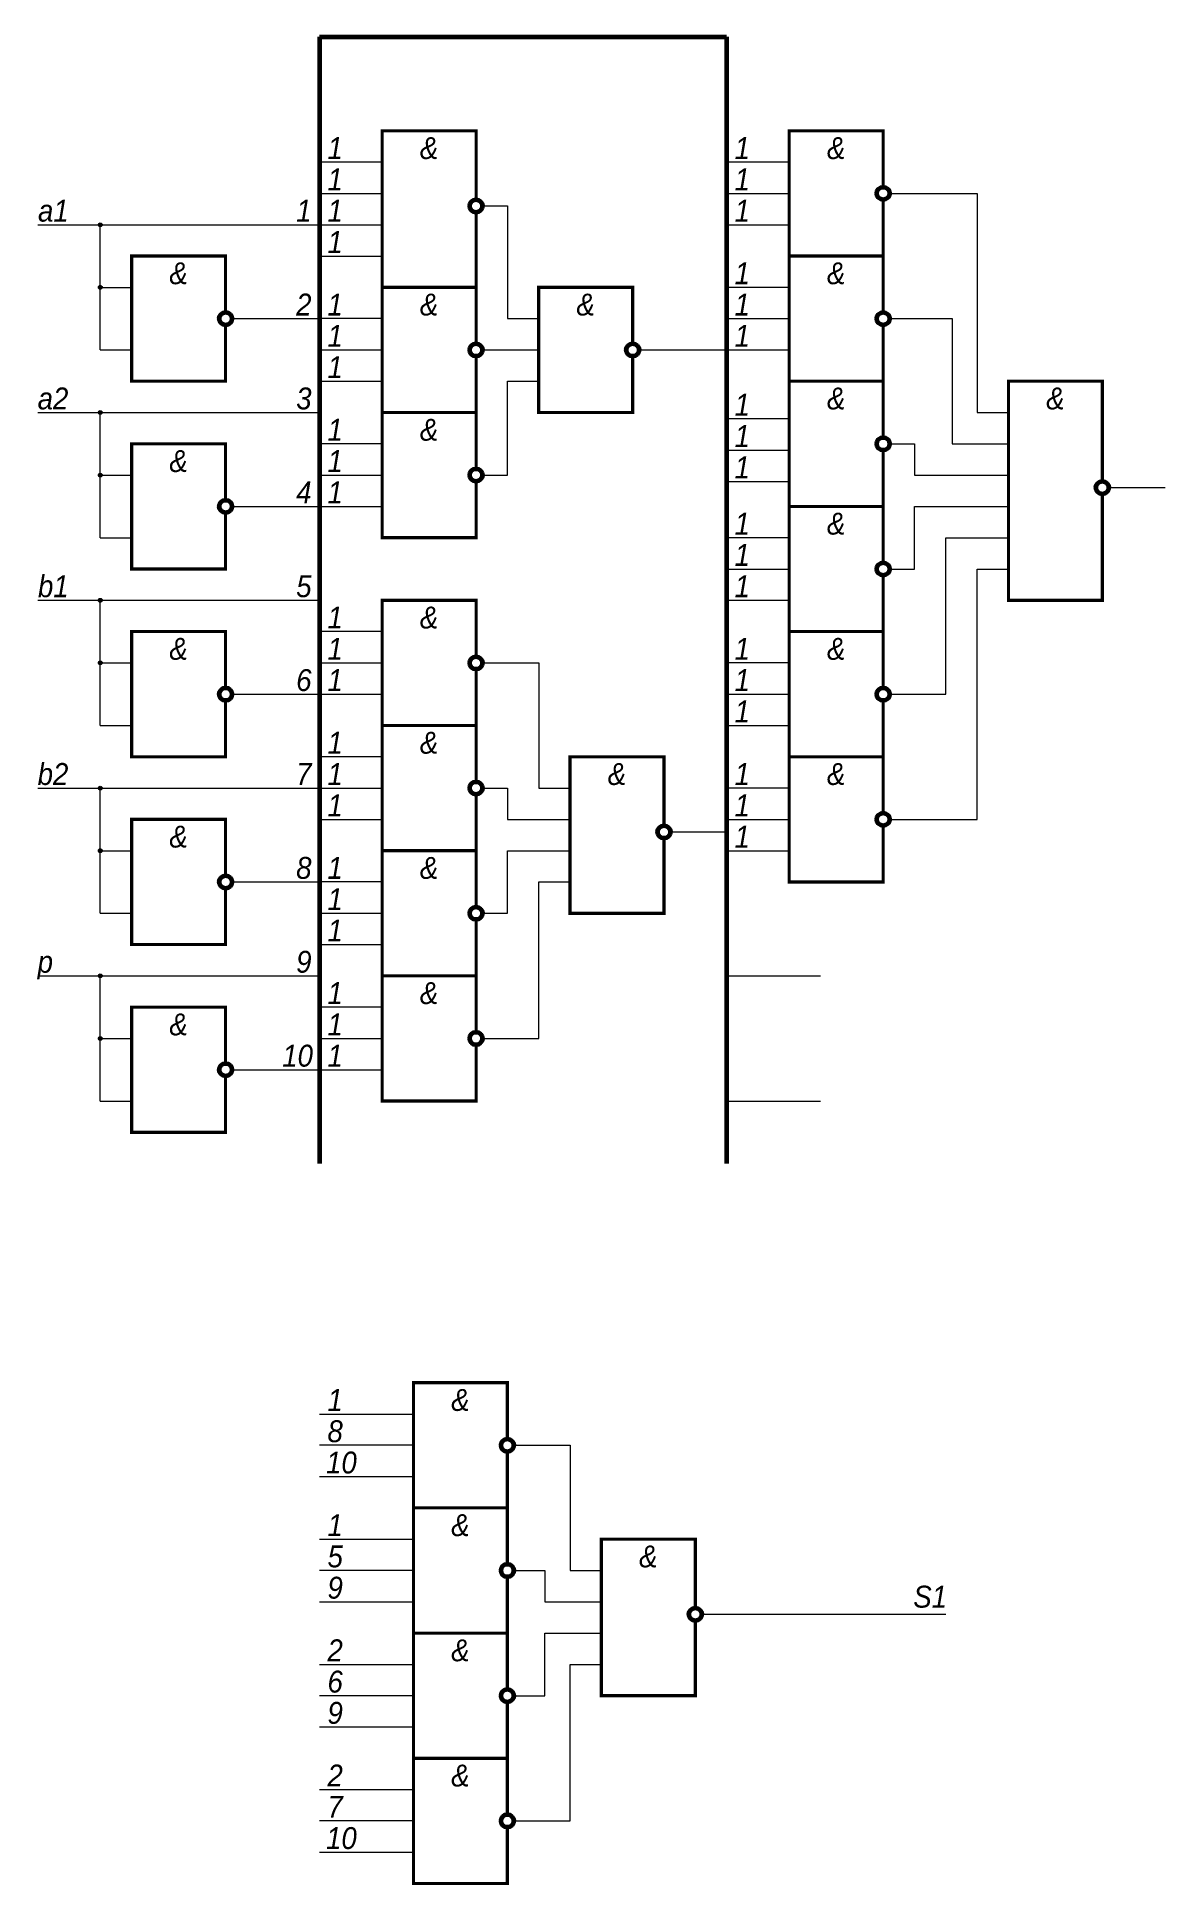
# Model space of a CAD drawing. Header units: millimetres. Extents: x -450 to 880, y -360 to 306.
# Drawn here: x 699.9 to 880, y -360.2 to -65 of the extents above; entities that cross this region are included whole.
import ezdxf

# ---------------------------------------------------------------- set-up
doc = ezdxf.new("R2010")
doc.units = ezdxf.units.MM
doc.header["$LTSCALE"] = 0.5
doc.layers.get('0').update_dxf_attribs({"lineweight": 60})
doc.layers.add('small', color=7, linetype='Continuous', lineweight=20)
doc.styles.get("Standard").update_dxf_attribs({"font": 'ariali.ttf', "width": 0.9})

msp = doc.modelspace()

# ---------------------------------------------------------------- texts
at = {"layer": 'small', "char_height": 3.5, "attachment_point": 1}
for s, heights, insert in [('\\pxqc;{\\fArial|b0|i1|c0|p34;1}', [0], (743, -81)), ('\\pxqc;{\\fArial|b0|i1|c0|p34;&}', [0], (758, -81)), ('\\pxqc;{\\fArial|b0|i1|c0|p34;1}', [0], (808, -81)), ('\\pxqc;{\\fArial|b0|i1|c0|p34;&}', [0], (823, -81)), ('\\pxqc;{\\fArial|b0|i1|c0|p34;1}', [0], (743, -86)), ('\\pxqc;{\\fArial|b0|i1|c0|p34;1}', [0], (808, -86)), ('\\pxqc;{\\fArial|b0|i1|c0|p34;a1}', [0], (698, -91)), ('\\pxqc;{\\fArial|b0|i1|c0|p34;1}', [0], (738, -91)), ('\\pxqc;{\\fArial|b0|i1|c0|p34;1}', [0], (743, -91)), ('\\pxqc;{\\fArial|b0|i1|c0|p34;1}', [0], (808, -91)), ('\\pxqc;{\\fArial|b0|i1|c0|p34;1}', [0], (743, -96)), ('\\pxqc;{\\fArial|b0|i1|c0|p34;&}', [0], (718, -101)), ('\\pxqc;{\\fArial|b0|i1|c0|p34;1}', [0], (808, -101)), ('\\pxqc;{\\fArial|b0|i1|c0|p34;&}', [0], (823, -101)), ('\\pxqc;{\\fArial|b0|i1|c204|p34;2}', [0], (738, -106)), ('\\pxqc;{\\fArial|b0|i1|c0|p34;1}', [0], (743, -106)), ('\\pxqc;{\\fArial|b0|i1|c0|p34;&}', [0], (758, -106)), ('\\pxqc;{\\fArial|b0|i1|c0|p34;&}', [0], (783, -106)), ('\\pxqc;{\\fArial|b0|i1|c0|p34;1}', [0], (808, -106)), ('\\pxqc;{\\fArial|b0|i1|c0|p34;1}', [0], (743, -111)), ('\\pxqc;{\\fArial|b0|i1|c0|p34;1}', [0], (808, -111)), ('\\pxqc;{\\fArial|b0|i1|c0|p34;1}', [0], (743, -116)), ('{\\fArial|b0|i1|c0|p34;a\\fArial|b0|i1|c204|p34;2}', [0], (700, -121)), ('\\pxqc;{\\fArial|b0|i1|c204|p34;3}', [0], (738, -121)), ('\\pxqc;{\\fArial|b0|i1|c0|p34;&}', [0], (823, -121)), ('\\pxqc;{\\fArial|b0|i1|c0|p34;&}', [0], (858, -121)), ('\\pxqc;{\\fArial|b0|i1|c0|p34;1}', [0], (808, -122)), ('\\pxqc;{\\fArial|b0|i1|c0|p34;1}', [0], (743, -126)), ('\\pxqc;{\\fArial|b0|i1|c0|p34;&}', [0], (758, -126)), ('\\pxqc;{\\fArial|b0|i1|c0|p34;1}', [0], (808, -127)), ('\\pxqc;{\\fArial|b0|i1|c0|p34;&}', [0], (718, -131)), ('\\pxqc;{\\fArial|b0|i1|c0|p34;1}', [0], (743, -131)), ('\\pxqc;{\\fArial|b0|i1|c0|p34;1}', [0], (808, -132)), ('\\pxqc;{\\fArial|b0|i1|c204|p34;4}', [0], (738, -136)), ('\\pxqc;{\\fArial|b0|i1|c0|p34;1}', [0], (743, -136)), ('\\pxqc;{\\fArial|b0|i1|c0|p34;1}', [0], (808, -141)), ('\\pxqc;{\\fArial|b0|i1|c0|p34;&}', [0], (823, -141)), ('\\pxqc;{\\fArial|b0|i1|c0|p34;1}', [0], (808, -146)), ('\\pxqc;{\\fArial|b0|i1|c0|p34;b1}', [0], (698, -151)), ('\\pxqc;{\\fArial|b0|i1|c0|p34;5}', [0], (738, -151)), ('\\pxqc;{\\fArial|b0|i1|c0|p34;1}', [0], (808, -151)), ('\\pxqc;{\\fArial|b0|i1|c0|p34;1}', [0], (743, -156)), ('\\pxqc;{\\fArial|b0|i1|c0|p34;&}', [0], (758, -156)), ('\\pxqc;{\\fArial|b0|i1|c0|p34;&}', [0], (718, -161)), ('\\pxqc;{\\fArial|b0|i1|c0|p34;1}', [0], (743, -161)), ('\\pxqc;{\\fArial|b0|i1|c0|p34;1}', [0], (808, -161)), ('\\pxqc;{\\fArial|b0|i1|c0|p34;&}', [0], (823, -161)), ('\\pxqc;{\\fArial|b0|i1|c0|p34;6}', [0], (738, -166)), ('\\pxqc;{\\fArial|b0|i1|c0|p34;1}', [0], (743, -166)), ('\\pxqc;{\\fArial|b0|i1|c0|p34;1}', [0], (808, -166)), ('\\pxqc;{\\fArial|b0|i1|c0|p34;1}', [0], (808, -171)), ('\\pxqc;{\\fArial|b0|i1|c0|p34;1}', [0], (743, -176)), ('\\pxqc;{\\fArial|b0|i1|c0|p34;&}', [0], (758, -176)), ('{\\fArial|b0|i1|c0|p34;b\\fArial|b0|i1|c204|p34;2}', [0], (700, -181)), ('\\pxqc;{\\fArial|b0|i1|c0|p34;7}', [0], (738, -181)), ('\\pxqc;{\\fArial|b0|i1|c0|p34;1}', [0], (743, -181)), ('\\pxqc;{\\fArial|b0|i1|c0|p34;&}', [0], (788, -181)), ('\\pxqc;{\\fArial|b0|i1|c0|p34;1}', [0], (808, -181)), ('\\pxqc;{\\fArial|b0|i1|c0|p34;&}', [0], (823, -181)), ('\\pxqc;{\\fArial|b0|i1|c0|p34;1}', [0], (743, -186)), ('\\pxqc;{\\fArial|b0|i1|c0|p34;1}', [0], (808, -186)), ('\\pxqc;{\\fArial|b0|i1|c0|p34;&}', [0], (718, -191)), ('\\pxqc;{\\fArial|b0|i1|c0|p34;1}', [0], (808, -191)), ('\\pxqc;{\\fArial|b0|i1|c0|p34;8}', [0], (738, -196)), ('\\pxqc;{\\fArial|b0|i1|c0|p34;1}', [0], (743, -196)), ('\\pxqc;{\\fArial|b0|i1|c0|p34;&}', [0], (758, -196)), ('\\pxqc;{\\fArial|b0|i1|c0|p34;1}', [0], (743, -201)), ('\\pxqc;{\\fArial|b0|i1|c0|p34;1}', [0], (743, -206)), ('{\\fArial|b0|i1|c0|p34;p}', [0], (700, -211)), ('\\pxqc;{\\fArial|b0|i1|c0|p34;9}', [0], (738, -211)), ('\\pxqc;{\\fArial|b0|i1|c0|p34;1}', [0], (743, -216)), ('\\pxqc;{\\fArial|b0|i1|c0|p34;&}', [0], (758, -216)), ('\\pxqc;{\\fArial|b0|i1|c0|p34;&}', [0], (718, -221)), ('\\pxqc;{\\fArial|b0|i1|c0|p34;1}', [0], (743, -221)), ('\\pxqc;{\\fArial|b0|i1|c0|p34;10}', [0], (737, -226)), ('\\pxqc;{\\fArial|b0|i1|c0|p34;1}', [0], (743, -226)), ('\\pxqc;{\\fArial|b0|i1|c0|p34;1}', [3.51], (743, -281)), ('\\pxqc;{\\fArial|b0|i1|c0|p34;&}', [0], (763, -281)), ('\\pxqc;{\\fArial|b0|i1|c0|p34;8}', [0], (743, -286)), ('\\pxqc;{\\fArial|b0|i1|c0|p34;10}', [0], (744, -291)), ('\\pxqc;{\\fArial|b0|i1|c0|p34;1}', [3.51], (743, -301)), ('\\pxqc;{\\fArial|b0|i1|c0|p34;&}', [0], (763, -301)), ('\\pxqc;{\\fArial|b0|i1|c0|p34;5}', [0], (743, -306)), ('\\pxqc;{\\fArial|b0|i1|c0|p34;&}', [0], (793, -306)), ('\\pxqc;{\\fArial|b0|i1|c0|p34;9}', [0], (743, -311)), ('\\pxqc;{\\fArial|b0|i1|c0|p34;S1}', [0], (838, -312.43)), ('\\pxqc;{\\fArial|b0|i1|c0|p34;2}', [0], (743, -321)), ('\\pxqc;{\\fArial|b0|i1|c0|p34;&}', [0], (763, -321)), ('\\pxqc;{\\fArial|b0|i1|c0|p34;6}', [3.57], (743, -326)), ('\\pxqc;{\\fArial|b0|i1|c0|p34;9}', [0], (743, -331)), ('\\pxqc;{\\fArial|b0|i1|c0|p34;2}', [0], (743, -341)), ('\\pxqc;{\\fArial|b0|i1|c0|p34;&}', [0], (763, -341)), ('\\pxqc;{\\fArial|b0|i1|c0|p34;7}', [0], (743, -346)), ('\\pxqc;{\\fArial|b0|i1|c0|p34;10}', [0], (744, -351))]:
    msp.add_mtext_dynamic_manual_height_columns(s, width=9, gutter_width=23.05, heights=heights, dxfattribs=dict(at, insert=insert))

# ---------------------------------------------------------------- hatches: boundary and pattern name
at = {"layer": 'small'}
h = msp.add_hatch(color=256, dxfattribs=at)
h.dxf.hatch_style = 1
h.paths.add_polyline_path([(710.3, -95, 1), (709.7, -95, 1)])
h = msp.add_hatch(color=256, dxfattribs=at)
h.dxf.hatch_style = 1
h.paths.add_polyline_path([(710.3, -105, 1), (709.7, -105, 1)])
h = msp.add_hatch(color=256, dxfattribs=at)
h.dxf.hatch_style = 1
h.paths.add_polyline_path([(710.3, -125, 1), (709.7, -125, 1)])
h = msp.add_hatch(color=256, dxfattribs=at)
h.dxf.hatch_style = 1
h.paths.add_polyline_path([(710.3, -135, 1), (709.7, -135, 1)])
h = msp.add_hatch(color=256, dxfattribs=at)
h.dxf.hatch_style = 1
h.paths.add_polyline_path([(710.3, -155, 1), (709.7, -155, 1)])
h = msp.add_hatch(color=256, dxfattribs=at)
h.dxf.hatch_style = 1
h.paths.add_polyline_path([(710.3, -165, 1), (709.7, -165, 1)])
h = msp.add_hatch(color=256, dxfattribs=at)
h.dxf.hatch_style = 1
h.paths.add_polyline_path([(710.3, -185, 1), (709.7, -185, 1)])
h = msp.add_hatch(color=256, dxfattribs=at)
h.dxf.hatch_style = 1
h.paths.add_polyline_path([(710.3, -195, 1), (709.7, -195, 1)])
h = msp.add_hatch(color=256, dxfattribs=at)
h.dxf.hatch_style = 1
h.paths.add_polyline_path([(710.3, -215, 1), (709.7, -215, 1)])
h = msp.add_hatch(color=256, dxfattribs=at)
h.dxf.hatch_style = 1
h.paths.add_polyline_path([(710.3, -225, 1), (709.7, -225, 1)])

# ---------------------------------------------------------------- linework, layer by layer
for p, q in [((745, -65), (745, -245)), ((745, -65), (810, -65)), ((810, -65), (810, -245))]:
    msp.add_line(p, q)
at = {"const_width": 0.5}
for points in [[(770, -93), (770, -105), (755, -105), (755, -80), (770, -80), (770, -90.98)], [(835, -91.02), (835, -100), (820, -100), (820, -80), (835, -80), (835, -88.98)], [(730, -111.02), (730, -120), (715, -120), (715, -100), (730, -100), (730, -108.98)], [(835, -111.02), (835, -120), (820, -120), (820, -100), (835, -100), (835, -108.98)], [(770, -116.02), (770, -125), (755, -125), (755, -105), (770, -105), (770, -113.98)], [(795, -116.02), (795, -125), (780, -125), (780, -105), (795, -105), (795, -113.98)], [(835, -131.02), (835, -140), (820, -140), (820, -120), (835, -120), (835, -128.98)], [(870, -138), (870, -155), (855, -155), (855, -120), (870, -120), (870, -135.98)], [(770, -136.02), (770, -145), (755, -145), (755, -125), (770, -125), (770, -133.98)], [(730, -141.02), (730, -150), (715, -150), (715, -130), (730, -130), (730, -138.98)], [(835, -151.02), (835, -160), (820, -160), (820, -140), (835, -140), (835, -148.98)], [(770, -166.02), (770, -175), (755, -175), (755, -155), (770, -155), (770, -163.98)], [(730, -171.02), (730, -180), (715, -180), (715, -160), (730, -160), (730, -168.98)], [(835, -171.02), (835, -180), (820, -180), (820, -160), (835, -160), (835, -168.98)], [(770, -186.02), (770, -195), (755, -195), (755, -175), (770, -175), (770, -183.98)], [(800, -193), (800, -205), (785, -205), (785, -180), (800, -180), (800, -190.98)], [(835, -191.02), (835, -200), (820, -200), (820, -180), (835, -180), (835, -188.98)], [(730, -201.02), (730, -210), (715, -210), (715, -190), (730, -190), (730, -198.98)], [(770, -206.02), (770, -215), (755, -215), (755, -195), (770, -195), (770, -203.98)], [(770, -226.02), (770, -235), (755, -235), (755, -215), (770, -215), (770, -223.98)], [(730, -231.02), (730, -240), (715, -240), (715, -220), (730, -220), (730, -228.98)], [(775, -291.02), (775, -300), (760, -300), (760, -280), (775, -280), (775, -288.98)], [(775, -311.02), (775, -320), (760, -320), (760, -300), (775, -300), (775, -308.98)], [(805, -318), (805, -330), (790, -330), (790, -305), (805, -305), (805, -315.98)], [(775, -331.02), (775, -340), (760, -340), (760, -320), (775, -320), (775, -328.98)], [(775, -351.02), (775, -360), (760, -360), (760, -340), (775, -340), (775, -348.98)]]:
    msp.add_lwpolyline(points, dxfattribs=at)
for centre in [(770, -92), (835, -90), (730, -110), (835, -110), (770, -115), (795, -115), (835, -130), (770, -135), (870, -137), (730, -140), (835, -150), (770, -165), (730, -170), (835, -170), (770, -185), (800, -192), (835, -190), (730, -200), (770, -205), (770, -225), (730, -230), (775, -290), (775, -310), (805, -317), (775, -330), (775, -350)]:
    msp.add_circle(centre, 1.02)
at = {"layer": 'small'}
for p, q in [((755, -85), (745, -85)), ((755, -95), (755, -85)), ((820, -85), (810, -85)), ((820, -95), (820, -85)), ((745, -90), (755, -90)), ((810, -90), (820, -90)), ((836, -90), (850, -90)), ((850, -90), (850, -125)), ((771, -92), (775, -92)), ((775, -92), (775, -110)), ((700, -95), (745, -95)), ((710, -115), (710, -95)), ((745, -95), (755, -95)), ((810, -95), (820, -95)), ((745, -100), (745, -105)), ((745, -110), (745, -100)), ((745, -100), (755, -100)), ((710, -105), (715, -105)), ((820, -105), (810, -105)), ((820, -115), (820, -105)), ((731, -110), (745, -110)), ((755, -110), (745, -110)), ((755, -120), (755, -110)), ((775, -110), (780, -110)), ((780, -110), (780, -115)), ((810, -110), (820, -110)), ((836, -110), (846, -110)), ((846, -110), (846, -130)), ((710, -115), (715, -115)), ((745, -115), (755, -115)), ((771, -115), (780, -115)), ((796, -115), (810, -115)), ((810, -115), (820, -115)), ((745, -120), (745, -125)), ((745, -120), (755, -120)), ((755, -130), (755, -120)), ((775, -135), (775, -120)), ((775, -120), (780, -120)), ((700, -125), (745, -125)), ((710, -145), (710, -125)), ((820, -126), (810, -126)), ((820, -136), (820, -126)), ((850, -125), (855, -125)), ((755, -130), (745, -130)), ((755, -140), (755, -130)), ((810, -131), (820, -131)), ((836, -130), (840, -130)), ((840, -130), (840, -135)), ((846, -130), (855, -130)), ((710, -135), (715, -135)), ((745, -135), (755, -135)), ((771, -135), (775, -135)), ((840, -135), (855, -135)), ((810, -136), (820, -136)), ((871, -137), (880, -137)), ((731, -140), (745, -140)), ((745, -140), (755, -140)), ((840, -150), (840, -140)), ((840, -140), (855, -140)), ((710, -145), (715, -145)), ((820, -145), (810, -145)), ((820, -155), (820, -145)), ((845, -170), (845, -145)), ((845, -145), (855, -145)), ((745, -150), (745, -155)), ((810, -150), (820, -150)), ((836, -150), (840, -150)), ((850, -190), (850, -150)), ((850, -150), (855, -150)), ((700, -155), (745, -155)), ((710, -175), (710, -155)), ((745, -155), (745, -160)), ((810, -155), (820, -155)), ((755, -160), (745, -160)), ((755, -170), (755, -160)), ((710, -165), (715, -165)), ((745, -165), (755, -165)), ((771, -165), (780, -165)), ((780, -165), (780, -185)), ((820, -165), (810, -165)), ((820, -175), (820, -165)), ((731, -170), (745, -170)), ((745, -170), (755, -170)), ((755, -170), (755, -180)), ((810, -170), (820, -170)), ((836, -170), (845, -170)), ((710, -175), (715, -175)), ((810, -175), (820, -175)), ((755, -180), (745, -180)), ((755, -190), (755, -180)), ((700, -185), (745, -185)), ((710, -205), (710, -185)), ((745, -185), (755, -185)), ((771, -185), (775, -185)), ((775, -185), (775, -190)), ((780, -185), (785, -185)), ((820, -185), (810, -185)), ((820, -195), (820, -185)), ((745, -190), (745, -200)), ((745, -190), (755, -190)), ((775, -190), (785, -190)), ((810, -190), (820, -190)), ((836, -190), (850, -190)), ((801, -192), (810, -192)), ((710, -195), (715, -195)), ((775, -205), (775, -195)), ((775, -195), (785, -195)), ((810, -195), (820, -195)), ((731, -200), (745, -200)), ((755, -200), (745, -200)), ((755, -210), (755, -200)), ((780, -225), (780, -200)), ((780, -200), (785, -200)), ((710, -205), (715, -205)), ((745, -205), (755, -205)), ((771, -205), (775, -205)), ((745, -210), (755, -210)), ((755, -210), (755, -220)), ((700, -215), (745, -215)), ((710, -235), (710, -215)), ((810, -215), (825, -215)), ((755, -220), (745, -220)), ((755, -230), (755, -220)), ((710, -225), (715, -225)), ((745, -225), (755, -225)), ((771, -225), (780, -225)), ((731, -230), (745, -230)), ((745, -230), (755, -230)), ((710, -235), (715, -235)), ((810, -235), (825, -235)), ((745, -240), (745, -245)), ((745, -285), (760, -285)), ((760, -285), (760, -290)), ((760, -290), (745, -290)), ((776, -290), (785, -290)), ((785, -290), (785, -310)), ((745, -295), (760, -295)), ((745, -305), (760, -305)), ((760, -310), (745, -310)), ((776, -310), (781, -310)), ((781, -310), (781, -315)), ((785, -310), (790, -310)), ((790, -310), (790, -315)), ((745, -315), (760, -315)), ((781, -315), (790, -315)), ((806, -317), (845, -317)), ((781, -330), (781, -320)), ((781, -320), (790, -320)), ((745, -325), (760, -325)), ((785, -350), (785, -325)), ((785, -325), (790, -325)), ((760, -330), (745, -330)), ((776, -330), (781, -330)), ((745, -335), (760, -335)), ((745, -345), (760, -345)), ((760, -350), (745, -350)), ((776, -350), (785, -350)), ((745, -355), (760, -355))]:
    msp.add_line(p, q, dxfattribs=at)
for centre in [(710, -95), (710, -105), (710, -125), (710, -135), (710, -155), (710, -165), (710, -185), (710, -195), (710, -215), (710, -225)]:
    msp.add_circle(centre, 0.3, dxfattribs=at)

msp.set_redraw_order([(e.dxf.handle, doc.entitydb.next_handle()) for e in msp.query("TEXT MTEXT ATTDEF DIMENSION ARC_DIMENSION")])  # texts and dimensions are drawn at this point

doc.saveas('drawing.dxf')
